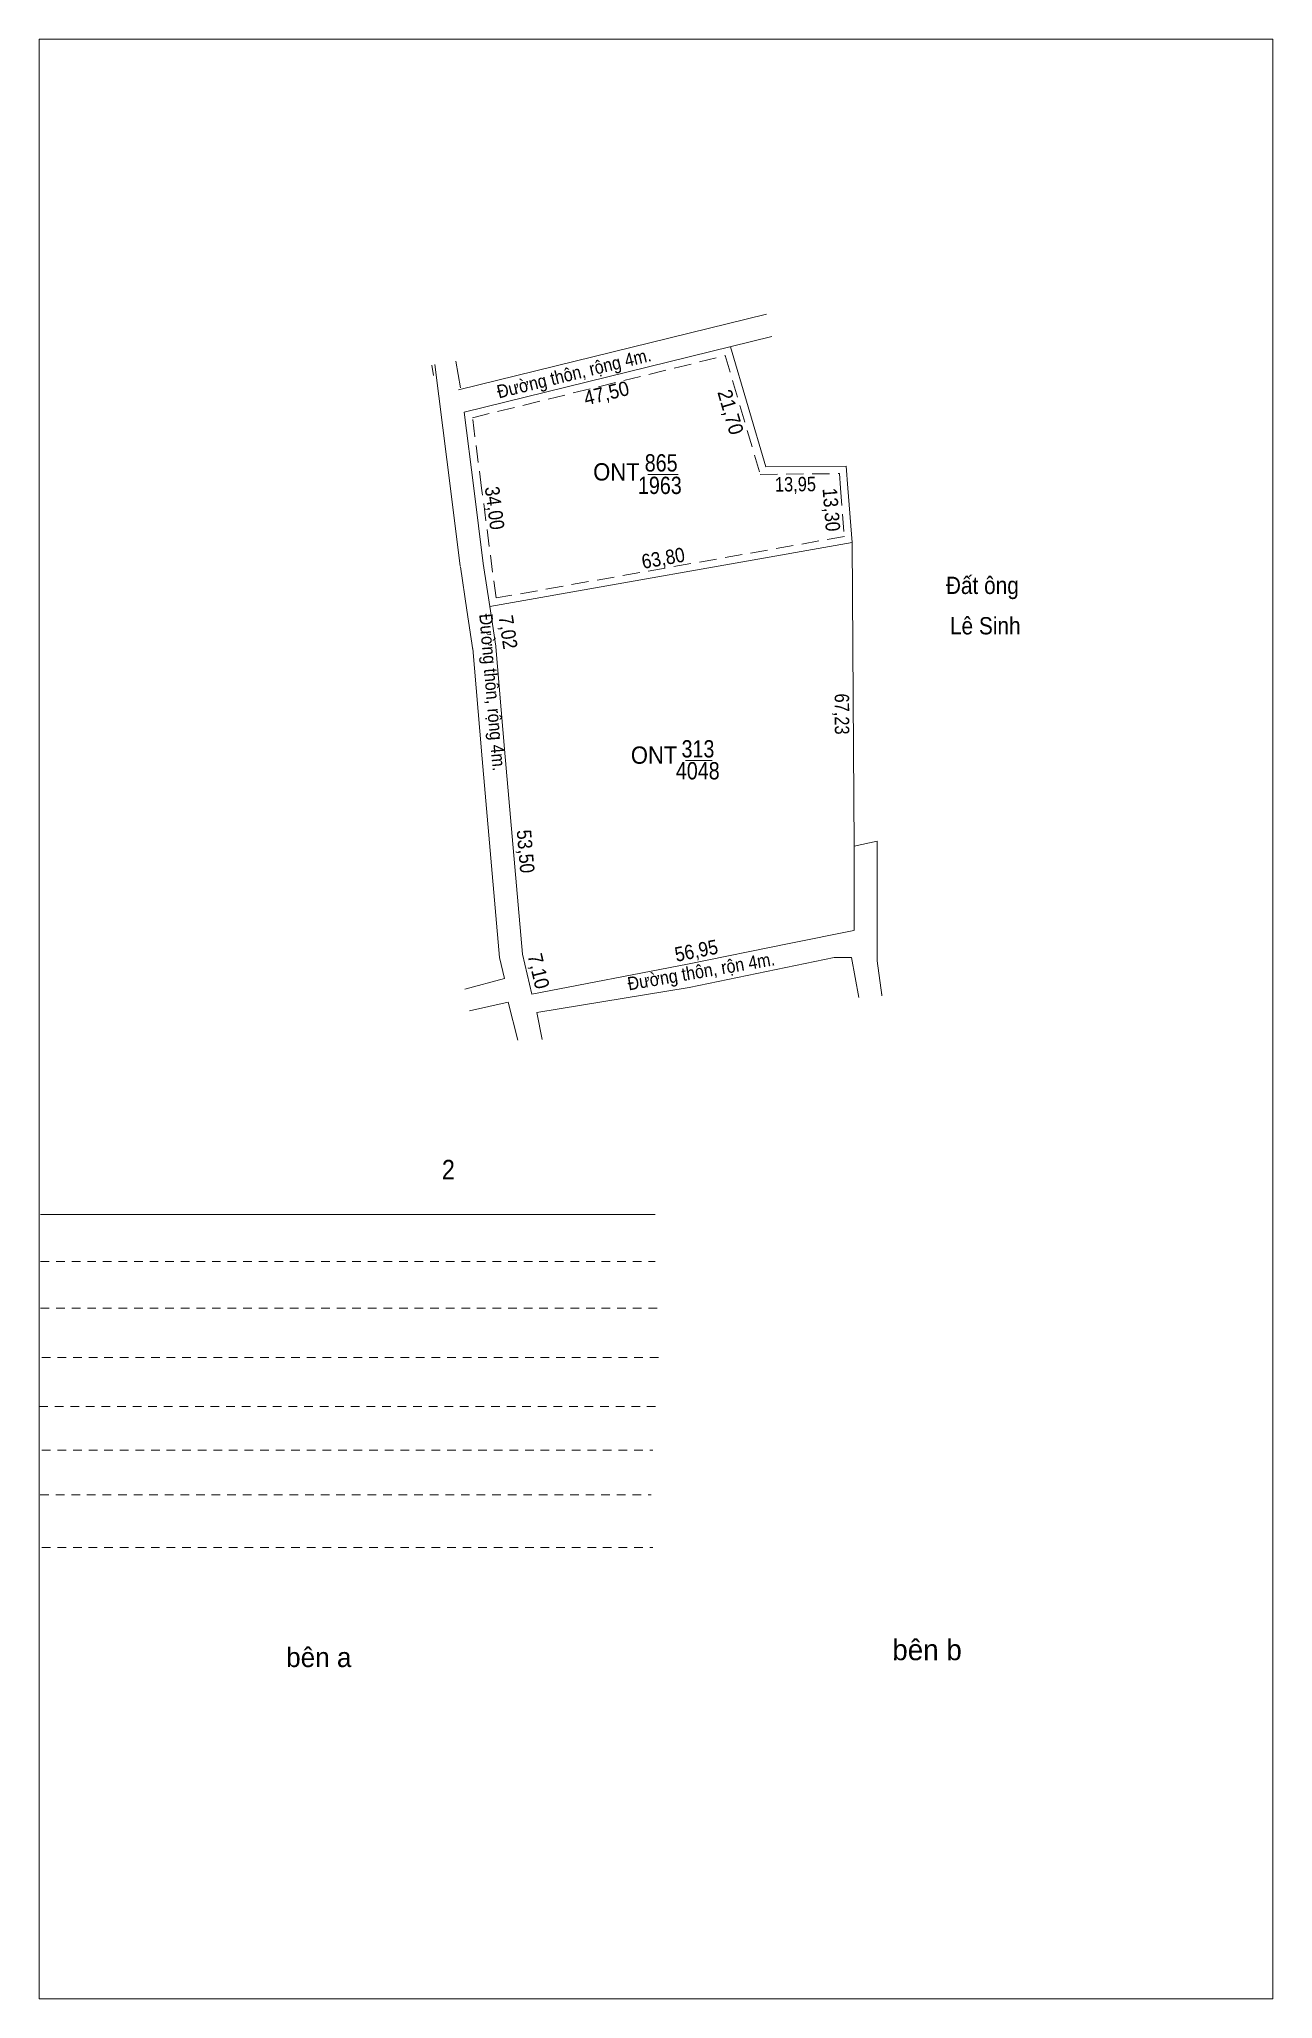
# Model space of a CAD drawing. Header units: metres. Extents: x 546685 to 549815, y 1838297 to 1838686.
# Drawn here: x 547781.6 to 547995.4, y 1838327.7 to 1838667.3 of the extents above; entities that cross this region are included whole.
import ezdxf
from ezdxf.enums import TextEntityAlignment as Align

# ---------------------------------------------------------------- set-up
doc = ezdxf.new("R2010")
doc.units = ezdxf.units.M
for name, pattern in [('DOTTED', [1.5, 0.3, -1.2]), ('MEDIUM_DASHED', [4.5, 3, -1.5]), ('SHORT_DASHED', [2.7, 1.5, -1.2])]:
    doc.linetypes.add(name, pattern=pattern)
for name, color, linetype, lineweight in [('1', 7, 'DOTTED', 13), ('15', 7, 'Continuous', 13), ('63', 7, 'Continuous', 13), ('7', 7, 'Continuous', 13)]:
    doc.layers.add(name, color=color, linetype=linetype, lineweight=lineweight)

msp = doc.modelspace()

# ---------------------------------------------------------------- texts
at = {"layer": '1'}
for s, height, width, p in [('1963', 3, 0.85, (547889.16, 1838588.45)), ('4048', 3, 0.85, (547895.73, 1838538.99)), ('2', 3.382, 0.9, (547852.525, 1838469.68))]:
    msp.add_text(s, height=height, dxfattribs=dict(at, width=width)).set_placement(p, align=Align.CENTER)
for s, height, p in [('bên a', 3.382, (547830.075, 1838385.16)), ('bên b', 3.6, (547935.46, 1838386.35))]:
    msp.add_text(s, height=height, dxfattribs=at).set_placement(p, align=Align.CENTER)
at = {"layer": '15', "width": 0.9}
msp.add_text('34,00', height=2.5, rotation=277.47, dxfattribs=at).set_placement((547859.313, 1838585.858), align=Align.CENTER)
at = {"layer": '63'}
for s, height, rotation, width, p in [('47,50', 2.5, 13.811, 0.95, (547880.202, 1838604.719)), ('21,70', 2.5, 286.355, 0.95, (547900.225, 1838602.307)), ('13,95', 2.5, 0.534, 0.85, (547912.668, 1838588.904)), ('34,00', 2.5, 277.47, 0.9, (547859.313, 1838585.858)), ('13,30', 2.5, 274.57, 0.9, (547917.647, 1838585.635)), ('63,80', 2.5, 10.019, 0.9, (547889.953, 1838576.12)), ('Đường thôn, rộng 4m.', 2.3, 274.932, 0.9, (547859.037, 1838553.974)), ('7,02', 2.5, 278.603, 0.9, (547861.639, 1838564.322)), ('67,23', 2.5, 270.29, 0.85, (547919.468, 1838550.311)), ('53,50', 2.5, 274.943, 0.9, (547864.672, 1838526.403)), ('56,95', 2.5, 11.158, 0.9, (547895.718, 1838508.101)), ('7,10', 2.5, 283.351, 0.95, (547866.948, 1838505.484))]:
    msp.add_text(s, height=height, rotation=rotation, dxfattribs=dict(at, width=width)).set_placement(p, align=Align.CENTER)
for s, width, p in [('865', 0.85, (547889.39, 1838592.35)), ('ONT', 0.95, (547881.635, 1838590.79)), ('ONT', 0.95, (547888.165, 1838541.7)), ('313', 0.85, (547895.765, 1838542.79))]:
    msp.add_text(s, height=3, dxfattribs=dict(at, width=width)).set_placement(p, align=Align.CENTER)
at = {"layer": '7', "width": 0.9}
for s, rotation, p in [('Đường thôn, rộng 4m.', 13.811, (547874.555, 1838608.267)), ('Đường thôn, rộn 4m.', 9.811, (547896.509, 1838504.611))]:
    msp.add_text(s, height=2.3, rotation=rotation, dxfattribs=at).set_placement(p, align=Align.CENTER)
for s, p in [('Đất ông ', (547945.54, 1838571.12)), ('Lê Sinh', (547945.545, 1838564.12))]:
    msp.add_text(s, height=3, dxfattribs=at).set_placement(p, align=Align.CENTER)

# ---------------------------------------------------------------- linework, layer by layer
at = {"layer": '1', "linetype": 'Continuous'}
msp.add_line((547781.87, 1838463.58), (547888.33, 1838463.58), dxfattribs=at)
at = {"layer": '1', "linetype": 'SHORT_DASHED'}
for p, q in [((547781.87, 1838455.47), (547888.33, 1838455.47)), ((547781.87, 1838447.35), (547888.81, 1838447.35)), ((547782.11, 1838438.78), (547889.05, 1838438.78)), ((547781.63, 1838430.33), (547888.57, 1838430.33)), ((547782.11, 1838422.77), (547887.97, 1838422.77)), ((547781.81, 1838415.02), (547887.67, 1838415.02)), ((547782.1, 1838405.87), (547887.96, 1838405.87))]:
    msp.add_line(p, q, dxfattribs=at)
at = {"layer": '1', "linetype": 'Continuous'}
msp.add_lwpolyline([(547781.64, 1838667.27), (547995.36, 1838667.27), (547995.36, 1838327.67), (547781.64, 1838327.67)], close=True, dxfattribs=at)
at = {"layer": '1', "linetype": 'MEDIUM_DASHED'}
for points in [[(547858.29, 1838589.44), (547856.69, 1838601.66), (547900.5, 1838612.43), (547906.54, 1838591.86), (547920.26, 1838591.99), (547920.46, 1838589.44)], [(547920.46, 1838589.44), (547921.13, 1838581.09), (547860.78, 1838570.43), (547858.29, 1838589.44)]]:
    msp.add_lwpolyline(points, dxfattribs=at)
at = {"layer": '15'}
for p, q in [((547854.64, 1838606.85), (547853.81, 1838611.5)), ((547862.23, 1838504.48), (547855.4, 1838502.64)), ((547862.91, 1838500.36), (547864.54, 1838493.79))]:
    msp.add_line(p, q, dxfattribs=at)
at = {"layer": '63'}
for p, q in [((547887.06, 1838591.83), (547892.34, 1838591.83)), ((547893.59, 1838542.27), (547898.24, 1838542.27)), ((547867.83, 1838498.57), (547868.8, 1838493.94))]:
    msp.add_line(p, q, dxfattribs=at)
at = {"layer": '7'}
for p, q in [((547854.3, 1838606.52), (547907.62, 1838619.63)), ((547855.26, 1838602.64), (547908.58, 1838615.75)), ((547901.39, 1838613.98), (547907.5, 1838593.16)), ((547850.19, 1838610.89), (547852.95, 1838588.94)), ((547921.45, 1838593.29), (547907.5, 1838593.16)), ((547852.95, 1838588.94), (547854.59, 1838575.92)), ((547922.51, 1838580.03), (547859.68, 1838568.93)), ((547855.72, 1838568.34), (547854.6, 1838575.83)), ((547859.68, 1838568.93), (547858.56, 1838576.42)), ((547856.77, 1838561.46), (547855.73, 1838568.33)), ((547858.27, 1838543.92), (547856.74, 1838561.65)), ((547861.37, 1838508.11), (547858.27, 1838543.91)), ((547922.84, 1838527.45), (547922.73, 1838544.26)), ((547926.84, 1838528.31), (547922.84, 1838527.45)), ((547922.85, 1838512.8), (547922.84, 1838527.45)), ((547926.84, 1838507.56), (547926.84, 1838528.31)), ((547861.37, 1838508.11), (547862.23, 1838504.48)), ((547865.34, 1838508.69), (547866.98, 1838501.78)), ((547893.93, 1838506.95), (547866.98, 1838501.78)), ((547926.84, 1838507.56), (547927.62, 1838501.62)), ((547894.23, 1838502.94), (547867.83, 1838498.57)), ((547856.21, 1838498.88), (547862.91, 1838500.36)), ((547927.63, 1838501.47), (547927.58, 1838502.22))]:
    msp.add_line(p, q, dxfattribs=at)
for points in [[(547849.63, 1838610.75), (547849.94, 1838609.01), (547849.63, 1838610.75)], [(547855.26, 1838602.64), (547856.92, 1838589.44), (547858.56, 1838576.42)], [(547921.45, 1838593.29), (547921.76, 1838589.44), (547922.51, 1838580.03)], [(547922.73, 1838544.26), (547922.62, 1838562.06), (547922.51, 1838580.03)], [(547865.34, 1838508.69), (547862.26, 1838544.26), (547860.73, 1838561.99), (547860.72, 1838562.06), (547859.68, 1838568.93)], [(547893.93, 1838506.95), (547911.58, 1838510.58), (547922.78, 1838512.79)], [(547894.23, 1838502.94), (547919.39, 1838508.1), (547922.39, 1838508.11), (547923.64, 1838501.22)]]:
    msp.add_lwpolyline(points, dxfattribs=at)

msp.set_redraw_order([(e.dxf.handle, doc.entitydb.next_handle()) for e in msp.query("TEXT MTEXT ATTDEF DIMENSION ARC_DIMENSION")])  # texts and dimensions are drawn at this point

doc.saveas('drawing.dxf')
